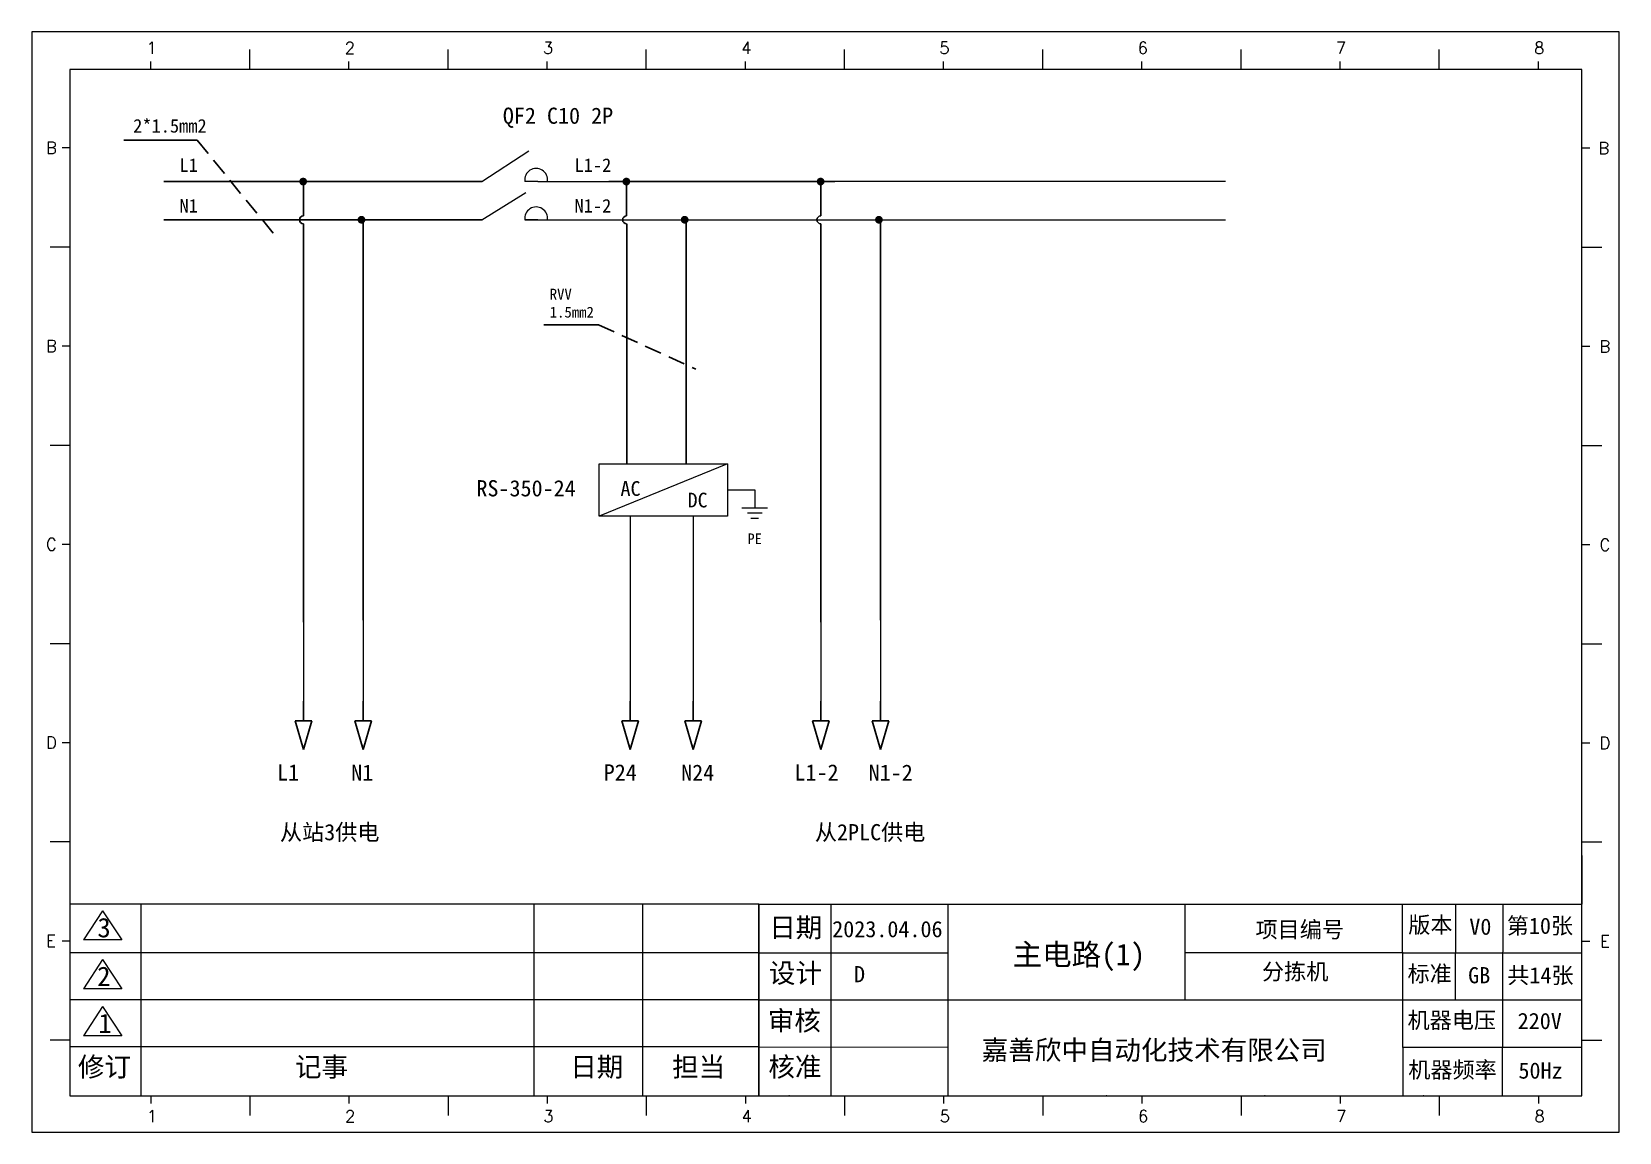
# Model space of a CAD drawing. Header units: millimetres. Extents: x 40430 to 48442, y -3636 to 4180.
# Drawn here: x 43525 to 44113, y 1877 to 2284 of the extents above; entities that cross this region are included whole.
import ezdxf

# ---------------------------------------------------------------- set-up
doc = ezdxf.new("R2010")
doc.units = ezdxf.units.MM
doc.linetypes.add('HIDDEN', pattern=[9.525, 6.35, -3.175])
doc.styles.add('SIMPLEX', font='SIMPLEX')
doc.styles.get("Standard").update_dxf_attribs({"font": ''})
doc.styles.get('Standard').set_extended_font_data('SimSun')

msp = doc.modelspace()

# ---------------------------------------------------------------- texts
at = {"color": 0, "lineweight": 9, "style": 'SIMPLEX'}
for s, height, p in [('1', 4.4, (43567.88, 2276.24)), ('2', 4.4, (43641.22, 2276.24)), ('3', 4.4, (43714.56, 2276.24)), ('4', 4.4, (43787.89, 2276.24)), ('5', 4.4, (43861.23, 2276.24)), ('6', 4.4, (43934.57, 2276.24)), ('7', 4.4, (44007.91, 2276.24)), ('8', 4.4, (44081.24, 2276.24)), ('B', 4.46, (43530.69, 2239.26)), ('B', 4.46, (44105, 2239.11)), ('B', 4.46, (43530.69, 2165.92)), ('B', 4.46, (44105.42, 2165.77)), ('C', 4.46, (43530.69, 2092.58)), ('C', 4.46, (44105.42, 2092.44)), ('D', 4.46, (43530.69, 2019.24)), ('D', 4.46, (44105.42, 2019.1)), ('E', 4.46, (43530.69, 1945.9)), ('E', 4.46, (44105.64, 1945.76)), ('1', 4.4, (43568.01, 1881.11)), ('2', 4.4, (43641.35, 1881.11)), ('3', 4.4, (43714.69, 1881.11)), ('4', 4.4, (43788.03, 1881.11)), ('5', 4.4, (43861.36, 1881.11)), ('6', 4.4, (43934.7, 1881.11)), ('7', 4.4, (44008.04, 1881.11)), ('8', 4.4, (44081.38, 1881.11))]:
    msp.add_text(s, height=height, dxfattribs=at).set_placement(p)
at = {"color": 0, "lineweight": 9, "attachment_point": 1}
for s, insert, char_height, width in [('QF2 C10 2P ', (43699.71, 2256.36), 6, 98.1212), ('L1', (43580.09, 2237.58), 5, 22.3105), ('L1-2', (43726.23, 2237.58), 5, 22.3105), ('N1', (43580.09, 2222.54), 5, 22.3105), ('N1-2', (43726.23, 2222.54), 5, 22.3105), ('RS-350-24', (43689.93, 2118.55), 6, 60.2943), ('AC', (43743.24, 2118.18), 5.445, 21.327), ('DC', (43768.06, 2113.91), 5.445, 21.327), ('PE', (43790.21, 2098.86), 3.92, 15.3554), ('L1', (43616.17, 2013.45), 6, 21.327), ('N1', (43643.6, 2013.36), 6, 21.327), ('P24', (43737.03, 2013.45), 6, 21.327), ('N24', (43765.67, 2013.36), 6, 21.327), ('L1-2', (43807.59, 2013.45), 6, 21.327), ('N1-2', (43835.03, 2013.36), 6, 21.327), ('3', (43549.74, 1956.64), 7.2, 80.4), ('日期', (43798.26, 1956.7), 7.2, 80.4), ('{\\fSimSun|b0|i0|c134|p2;项目编号}', (43978.16, 1955.34), 6, 93.9465), ('{\\fSimSun|b0|i0|c134|p2;版本}', (44034.68, 1957.07), 6, 93.9465), ('{\\fSimSun|b0|i0|c134|p2;V0}', (44057.26, 1956.4), 6, 93.9465), ('{\\fSimSun|b0|i0|c134|p2;第10张}', (44071.11, 1956.74), 6, 93.9465), ('2', (43549.65, 1938.63), 7.2, 80.4), ('{\\fFangSong_GB2312|b0|i0|c134|p0;设计}', (43798.13, 1939.83), 7.2, 80.4), ('{\\f宋体|b0|i0|c134|p2;标准}', (44034.4, 1939.02), 6, 93.9465), ('{\\f宋体|b0|i0|c134|p2;GB}', (44056.84, 1938.45), 6, 93.9465), ('{\\fSimSun|b0|i0|c134|p2;共14张}', (44071.29, 1938.4), 6, 93.9465), ('1', (43550.08, 1921.23), 7.2, 80.4), ('{\\fFangSong_GB2312|b0|i0|c134|p0;审核}', (43797.73, 1922.22), 7.2, 80.4), ('{\\f宋体|b0|i0|c134|p2;机器电压}', (44034.4, 1921.81), 6, 93.9465), ('{\\fSimSun|b0|i0|c134|p2; 220V}', (44071.07, 1921.52), 6, 93.9465), ('修订', (43542.51, 1905.14), 7.2, 80.4), ('记事', (43622.81, 1905.14), 7.2, 80.4), ('日期', (43724.64, 1905.14), 7.2, 80.4), ('担当', (43762.35, 1905.14), 7.2, 80.4), ('{\\fFangSong_GB2312|b0|i0|c134|p0;核准}', (43797.95, 1905.14), 7.2, 80.4), ('{\\f宋体|b0|i0|c134|p2;机器频率}', (44034.68, 1903.47), 6, 93.9465), ('{\\f宋体|b0|i0|c134|p2; 50Hz}', (44071.35, 1903.19), 6, 93.9465)]:
    msp.add_mtext(s, dxfattribs=dict(at, insert=insert, char_height=char_height, width=width))
at = {"color": 1, "lineweight": 9, "insert": (43562.94, 2252.11), "char_height": 5, "width": 22.3105, "attachment_point": 1}
msp.add_mtext('2*1.5mm2', dxfattribs=at)
at = {"color": 1, "ltscale": 0.1, "insert": (43717.06, 2189.36), "char_height": 4, "width": 38.0681, "attachment_point": 1}
msp.add_mtext('{\\fNSimSun|b0|i0|c134|p49;RVV\\P1.5mm2}', dxfattribs=at)
at = {"color": 0, "lineweight": 9, "attachment_point": 1}
for s, insert, char_height in [('从站3供电', (43617.25, 1991.35), 6), ('从2PLC供电', (43815.13, 1991.35), 6), ('\\pi3.862;   主电路(1)', (43868.12, 1947.11), 8)]:
    msp.add_mtext_dynamic_manual_height_columns(s, width=75.0122, gutter_width=12.5, heights=[0], dxfattribs=dict(at, insert=insert, char_height=char_height))
at = {"lineweight": 9, "attachment_point": 1}
for s, insert, char_height, width in [('2023.04.06', (43821.56, 1955.49), 6, 93.9465), ('{\\fSimSun|b0|i0|c134|p2;D}', (43829.64, 1938.83), 6, 93.9465), ('分拣机', (43980.57, 1939.78), 6, 93.9465), ('{\\fSimSun|b1|i0|c134|p34;嘉善欣中自动化技术有限公司}', (43876.86, 1911.36), 7.2, 179.0781)]:
    msp.add_mtext(s, dxfattribs=dict(at, insert=insert, char_height=char_height, width=width))

# ---------------------------------------------------------------- blocks, each defined once
blk = doc.blocks.new('箭头')
for p, q in [((0, -4.56), (0, 0)), ((1.92, -4.56), (-1.92, -4.56)), ((0, -11.17), (-1.92, -4.56)), ((1.92, -4.56), (0, -11.17))]:
    blk.add_line(p, q)

# ---------------------------------------------------------------- hatches: boundary and pattern name
at = {"lineweight": 9}
h = msp.add_hatch(color=0, dxfattribs=at)
edge = h.paths.add_edge_path()
edge.add_arc((43625.84, 2229), 1.45, 0, 360)
h = msp.add_hatch(color=0, dxfattribs=at)
edge = h.paths.add_edge_path()
edge.add_arc((43745.41, 2229), 1.45, 0, 360)
h = msp.add_hatch(color=0, dxfattribs=at)
edge = h.paths.add_edge_path()
edge.add_arc((43817.27, 2229), 1.45, 0, 360)
h = msp.add_hatch(color=0, dxfattribs=at)
edge = h.paths.add_edge_path()
edge.add_arc((43647.41, 2214.87), 1.45, 0, 360)
h = msp.add_hatch(color=0, dxfattribs=at)
edge = h.paths.add_edge_path()
edge.add_arc((43766.99, 2214.87), 1.45, 0, 360)
h = msp.add_hatch(color=0, dxfattribs=at)
edge = h.paths.add_edge_path()
edge.add_arc((43838.84, 2214.87), 1.45, 0, 360)

# ---------------------------------------------------------------- linework, layer by layer
at = {"color": 0, "lineweight": 9}
for p, q in [((43525.43, 2284.41), (43525.43, 1877.36)), ((43569.44, 2270.49), (43569.44, 2273.43)), ((43606.11, 2270.49), (43606.11, 2277.83)), ((43642.77, 2270.49), (43642.77, 2273.43)), ((43679.44, 2270.49), (43679.44, 2277.83)), ((43716.11, 2270.49), (43716.11, 2273.43)), ((43752.78, 2270.49), (43752.78, 2277.83)), ((43789.45, 2270.49), (43789.45, 2273.43)), ((43826.12, 2270.49), (43826.12, 2277.83)), ((43862.79, 2270.49), (43862.79, 2273.43)), ((43899.46, 2270.49), (43899.46, 2277.83)), ((43936.13, 2270.49), (43936.13, 2273.43)), ((43972.8, 2270.49), (43972.8, 2277.83)), ((44009.46, 2270.49), (44009.46, 2273.43)), ((44046.13, 2270.49), (44046.13, 2277.83)), ((44082.8, 2270.49), (44082.8, 2273.43)), ((44098.94, 2270.49), (43539.57, 2270.49)), ((43539.57, 2270.49), (43539.57, 1890.88)), ((44098.94, 1890.88), (44098.94, 2270.49)), ((43539.57, 2241.42), (43536.64, 2241.42)), ((43691.91, 2229.08), (43709.37, 2240.42)), ((44098.94, 2241.42), (44101.87, 2241.42)), ((43712.64, 2229.08), (43707.84, 2229.08)), ((43712.64, 2229.08), (43822.59, 2229.08)), ((43967, 2229.08), (43738.95, 2229.08)), ((43691.91, 2214.85), (43708.24, 2224.9)), ((43707.84, 2214.85), (43967, 2214.85)), ((43712.64, 2214.85), (43707.84, 2214.85)), ((43539.57, 2204.75), (43532.24, 2204.75)), ((44098.94, 2204.75), (44106.27, 2204.75)), ((43539.57, 2168.08), (43536.64, 2168.08)), ((44098.94, 2168.08), (44101.87, 2168.08)), ((43539.57, 2131.41), (43532.24, 2131.41)), ((44098.94, 2131.41), (44106.27, 2131.41)), ((43782.85, 2114.92), (43792.91, 2114.92)), ((43625.96, 2105.23), (43625.96, 2058.01)), ((43648, 2105.23), (43648, 2058.01)), ((43746.82, 2105.23), (43746.82, 2058.01)), ((43770.07, 2105.23), (43770.07, 2058.01)), ((43788.18, 2108.37), (43797.63, 2108.37)), ((43790.2, 2106.41), (43795.61, 2106.41)), ((43791.46, 2104.45), (43794.35, 2104.45)), ((43817.39, 2105.23), (43817.39, 2058.01)), ((43839.43, 2105.23), (43839.43, 2058.01)), ((43539.57, 2094.74), (43536.64, 2094.74)), ((44098.94, 2094.74), (44101.87, 2094.74)), ((43539.57, 2058.07), (43532.24, 2058.07)), ((43625.96, 2058.01), (43625.96, 2030.44)), ((43648, 2058.01), (43648, 2030.44)), ((43746.82, 2058.01), (43746.82, 2030.44)), ((43770.07, 2058.01), (43770.07, 2030.44)), ((43817.39, 2058.01), (43817.39, 2030.44)), ((43839.43, 2058.01), (43839.43, 2030.44)), ((44098.94, 2058.07), (44106.27, 2058.07)), ((43539.57, 2021.41), (43536.64, 2021.41)), ((44098.94, 2021.41), (44101.87, 2021.41)), ((44098.94, 2007.11), (44098.94, 2009.69)), ((43539.57, 1984.74), (43532.24, 1984.74)), ((44098.94, 1984.74), (44106.27, 1984.74)), ((44098.94, 1979.68), (44098.94, 1961.72)), ((43565.84, 1961.69), (43565.84, 1890.88)), ((43711.23, 1961.69), (43711.23, 1890.88)), ((43751.39, 1961.69), (43751.39, 1890.88)), ((43794.41, 1961.69), (44098.94, 1961.68)), ((43794.41, 1961.69), (43794.41, 1890.89)), ((43794.41, 1961.69), (43794.41, 1890.89)), ((43821.03, 1961.68), (43821.03, 1890.88)), ((43864.34, 1961.68), (43864.34, 1890.88)), ((43952.04, 1961.76), (43952.04, 1926.22)), ((44032.45, 1961.76), (44032.67, 1890.91)), ((44052.12, 1961.64), (44052.08, 1926.26)), ((44069.69, 1961.76), (44069.41, 1890.89)), ((43551.63, 1959.31), (43544.52, 1948.47)), ((43551.63, 1959.31), (43558.73, 1948.47)), ((43539.57, 1948.07), (43536.64, 1948.07)), ((43539.57, 1948.07), (43536.64, 1948.07)), ((43558.73, 1948.47), (43544.52, 1948.47)), ((44098.94, 1948.07), (44101.87, 1948.07)), ((43794.41, 1943.69), (43539.57, 1943.68)), ((43551.62, 1941.3), (43544.52, 1930.46)), ((43551.62, 1941.3), (43558.73, 1930.46)), ((43794.41, 1943.69), (43864.34, 1943.68)), ((44032.51, 1943.68), (43952.04, 1943.68)), ((44032.45, 1943.68), (44098.94, 1943.68)), ((43558.73, 1930.46), (43544.52, 1930.46)), ((43794.41, 1926.29), (43539.57, 1926.29)), ((43551.63, 1923.9), (43544.52, 1913.07)), ((43551.63, 1923.9), (43558.73, 1913.07)), ((43794.41, 1926.29), (43864.34, 1926.28)), ((43864.34, 1926.28), (44098.94, 1926.28)), ((43539.57, 1911.4), (43532.24, 1911.4)), ((43794.41, 1908.89), (43539.57, 1908.89)), ((43558.73, 1913.07), (43544.52, 1913.07)), ((43794.41, 1908.89), (43864.32, 1908.88)), ((44032.73, 1908.88), (44098.94, 1908.88)), ((44098.94, 1911.4), (44106.27, 1911.4)), ((43539.57, 1890.88), (44098.94, 1890.88)), ((43569.44, 1890.88), (43569.44, 1887.95)), ((43569.44, 1890.88), (43569.44, 1887.95)), ((43606.11, 1890.88), (43606.11, 1883.54)), ((43642.77, 1890.88), (43642.77, 1887.95)), ((43642.77, 1890.88), (43642.77, 1887.95)), ((43679.44, 1890.88), (43679.44, 1883.54)), ((43716.11, 1890.88), (43716.11, 1887.95)), ((43716.11, 1890.88), (43716.11, 1887.95)), ((43752.78, 1890.88), (43752.78, 1883.54)), ((43789.45, 1890.88), (43789.45, 1887.95)), ((43789.45, 1890.88), (43789.45, 1887.95)), ((43826.12, 1890.88), (43826.12, 1883.54)), ((43862.79, 1890.88), (43862.79, 1887.95)), ((43899.46, 1890.88), (43899.46, 1883.54)), ((43936.13, 1890.88), (43936.13, 1887.95)), ((43972.8, 1890.88), (43972.8, 1883.54)), ((44009.46, 1890.88), (44009.46, 1887.95)), ((44046.13, 1890.88), (44046.13, 1883.54)), ((44082.8, 1890.88), (44082.8, 1887.95))]:
    msp.add_line(p, q, dxfattribs=at)
at = {"color": 3, "lineweight": -2}
msp.add_line((43559.45, 2244.27), (43586.62, 2244.27), dxfattribs=at)
at = {"color": 3, "linetype": 'HIDDEN', "lineweight": -2}
for p, q in [((43586.62, 2244.27), (43615.94, 2208.46)), ((43735.06, 2176.05), (43771.14, 2159.62))]:
    msp.add_line(p, q, dxfattribs=at)
at = {"lineweight": -2}
for p, q in [((43691.91, 2229.08), (43574.31, 2229.08)), ((43691.91, 2214.85), (43574.31, 2214.85))]:
    msp.add_line(p, q, dxfattribs=at)
for p, q in [((43625.91, 2229.08), (43625.91, 2216.3)), ((43745.49, 2229.08), (43745.49, 2216.3)), ((43817.34, 2229.08), (43817.34, 2216.3)), ((43648, 2214.85), (43648, 2066.76)), ((43767.58, 2214.85), (43767.58, 2124.62)), ((43839.43, 2214.85), (43839.43, 2066.76)), ((43625.96, 2213.4), (43625.96, 2066.07)), ((43745.53, 2213.4), (43745.53, 2124.62)), ((43817.39, 2213.4), (43817.39, 2066.07))]:
    msp.add_line(p, q)
at = {"color": 3, "ltscale": 0.1}
msp.add_line((43714.88, 2176.05), (43735.06, 2176.05), dxfattribs=at)
at = {"color": 0, "linetype": 'ByBlock', "lineweight": 9}
for p, q in [((43782.85, 2124.62), (43735.37, 2105.23)), ((43792.91, 2114.92), (43792.91, 2108.37))]:
    msp.add_line(p, q, dxfattribs=at)
at = {"color": 0, "lineweight": 9}
for points in [[(43525.43, 1877.36), (44112.73, 1877.36), (44112.73, 2284.41), (43525.43, 2284.41)], [(43794.41, 1961.69), (43539.57, 1961.69), (43539.57, 1890.88), (43794.41, 1890.88)]]:
    msp.add_lwpolyline(points, close=True, dxfattribs=at)
at = {"color": 0, "linetype": 'ByBlock', "lineweight": 9}
msp.add_lwpolyline([(43735.37, 2124.62), (43782.85, 2124.62), (43782.85, 2105.23), (43735.37, 2105.23)], close=True, dxfattribs=at)
at = {"color": 0, "lineweight": 9}
for centre in [(43712.02, 2229.62), (43712.02, 2215.39)]:
    msp.add_arc(centre, 4.22, 352.59836, 187.40164, dxfattribs=at)
at = {"linetype": 'ByBlock', "lineweight": -2}
for centre in [(43625.91, 2214.85), (43745.49, 2214.85), (43817.34, 2214.85)]:
    msp.add_arc(centre, 1.45, 90, 270, dxfattribs=at)
at = {"color": 0, "lineweight": 9}
for p in [(43805.69, 1890.88), (43864.34, 1890.88), (43922.99, 1890.88), (43981.64, 1890.88), (44040.29, 1890.88)]:
    msp.add_point(p, dxfattribs=at)

# ---------------------------------------------------------------- block references
at = {"color": 0, "lineweight": 9, "xscale": 1.599999999998545, "yscale": 1.599999999999909, "zscale": 1.599999999999909}
for p in [(43625.96, 2036.82), (43648, 2036.82), (43746.82, 2036.82), (43770.07, 2036.82), (43817.39, 2036.82), (43839.43, 2036.82)]:
    msp.add_blockref('箭头', p, dxfattribs=at)

msp.set_redraw_order([(e.dxf.handle, doc.entitydb.next_handle()) for e in msp.query("TEXT MTEXT ATTDEF DIMENSION ARC_DIMENSION")])  # texts and dimensions are drawn at this point

doc.saveas('drawing.dxf')
